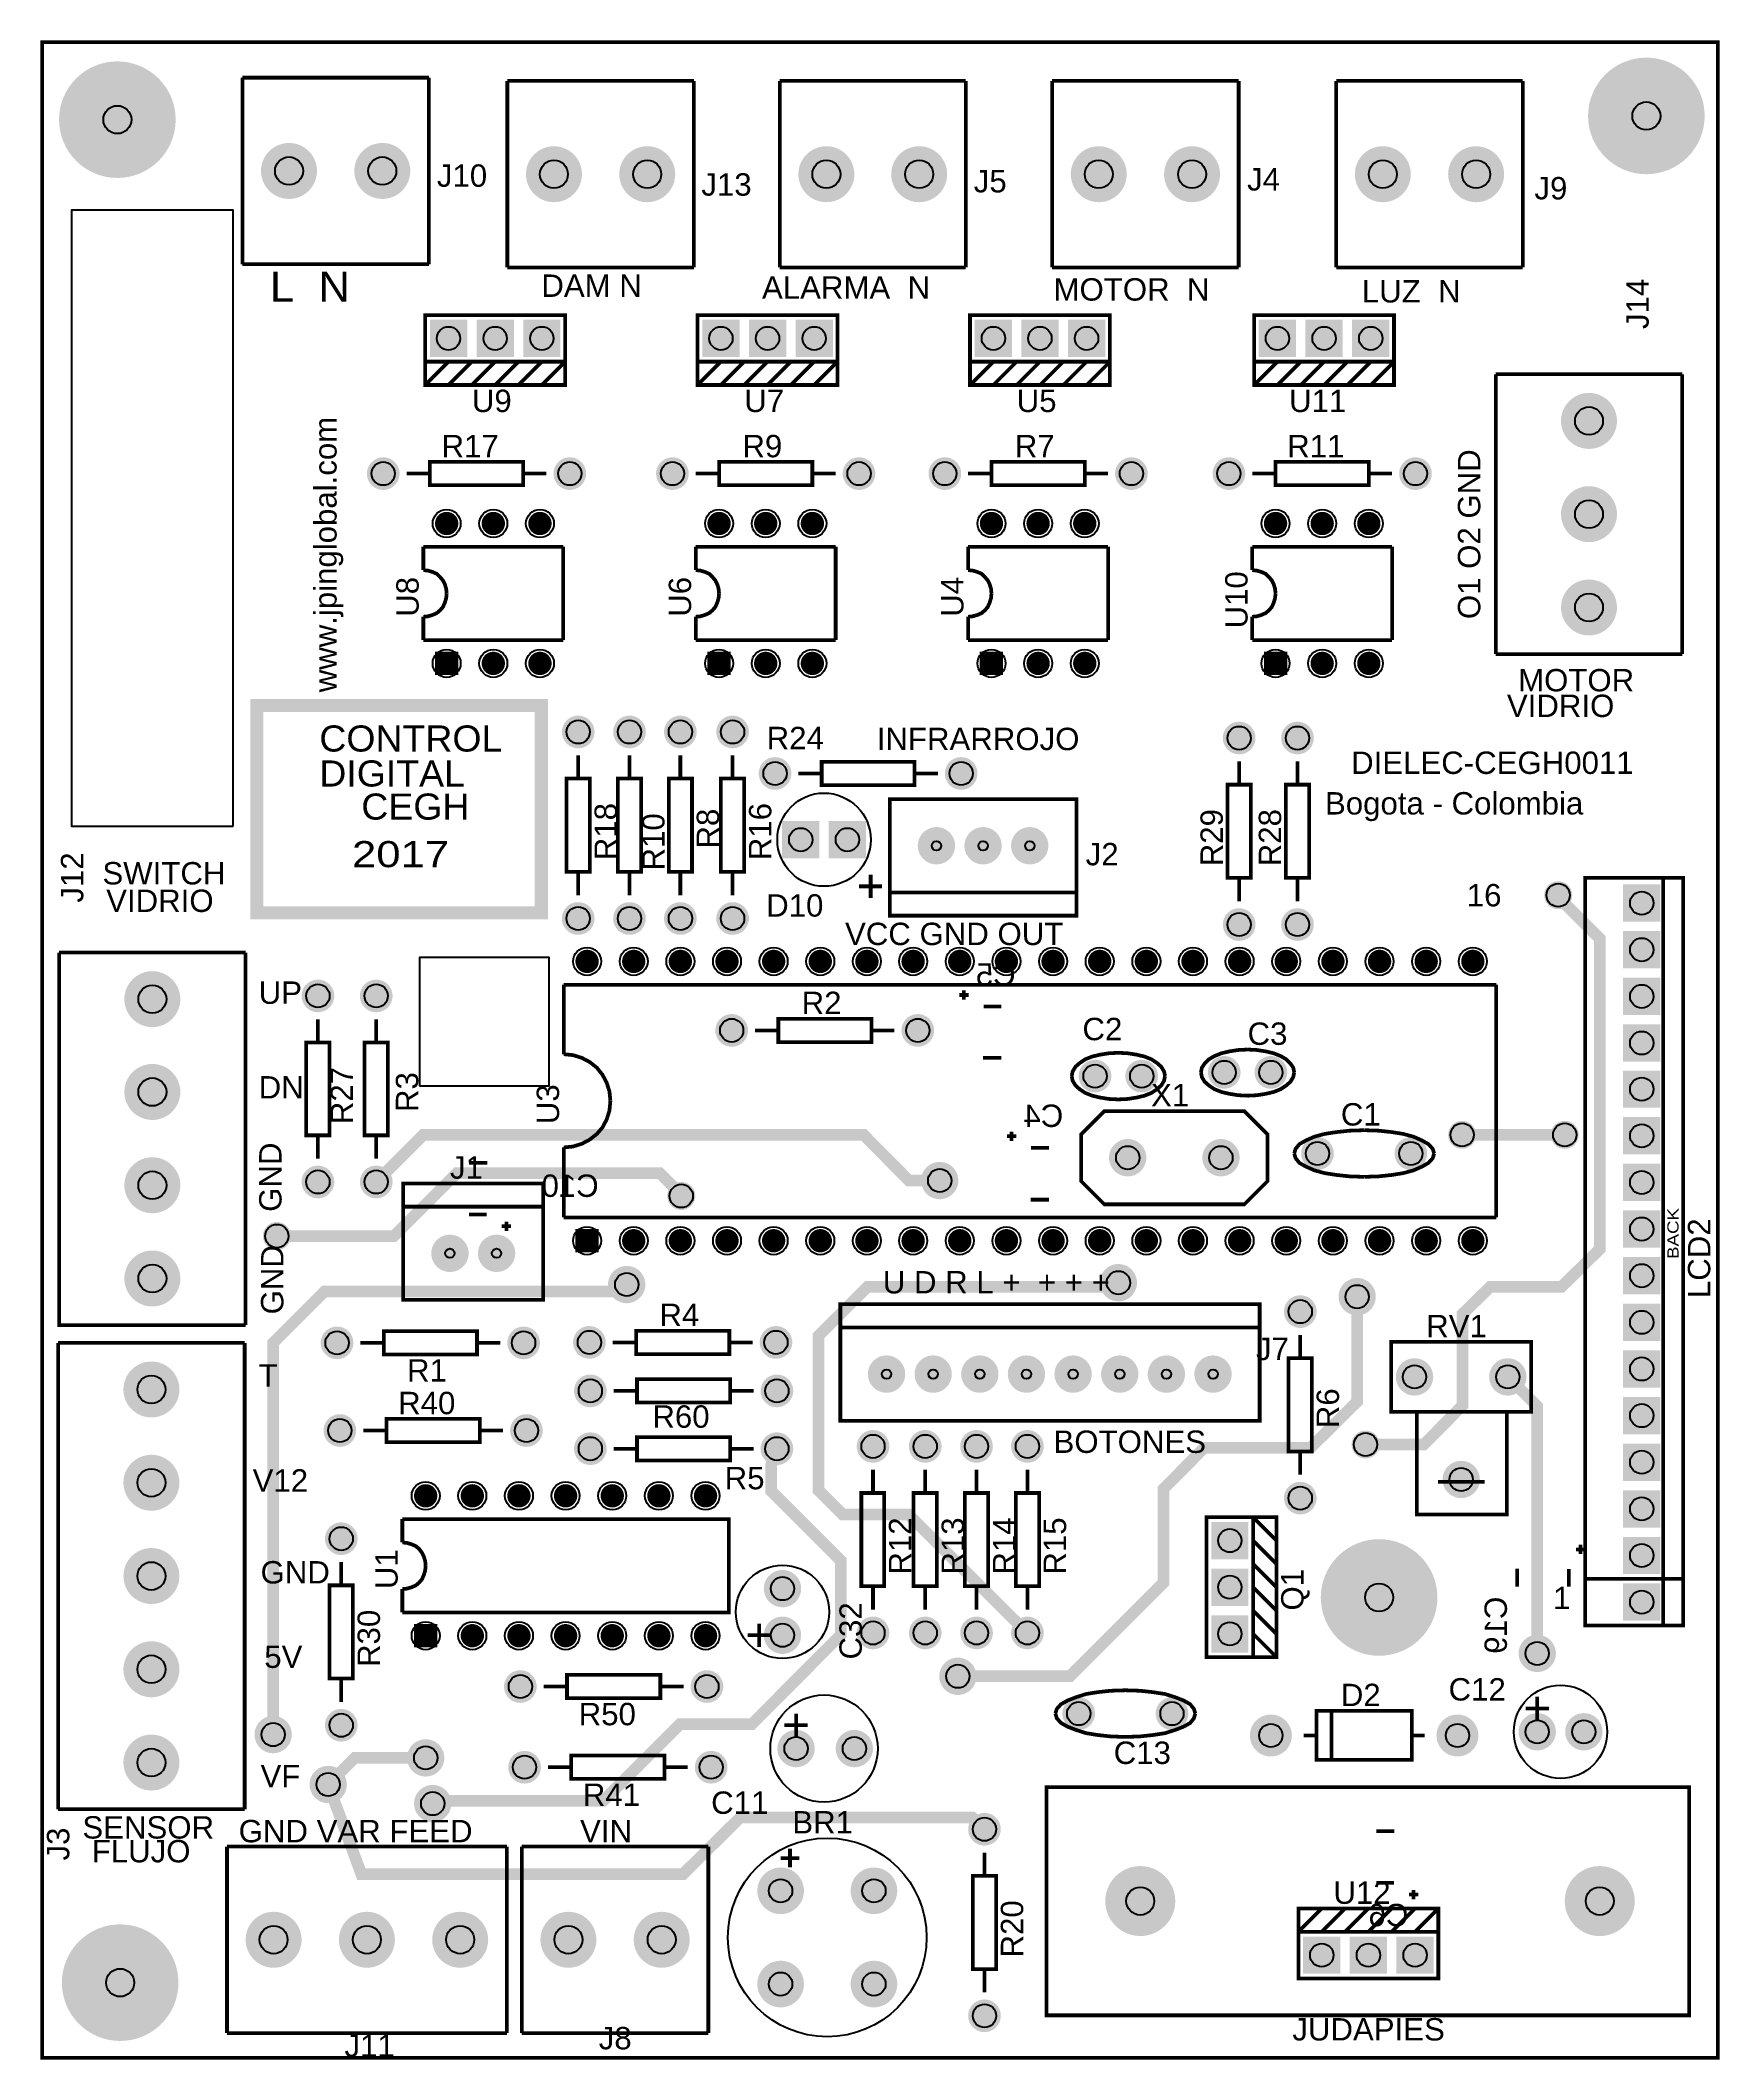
# Model space of a CAD drawing. Extents: x -1.8 to 1.8, y -2.17 to 2.17.
import ezdxf

# ---------------------------------------------------------------- set-up
doc = ezdxf.new("R2010")
doc.units = 0
doc.layers.get('0').update_dxf_attribs({"linetype": 'CONTINUOUS'})

msp = doc.modelspace()

# ---------------------------------------------------------------- texts
at = {"layer": '12632256'}
for s, height, width, p in [('J10', 0.048, 1.041667, (-0.952, 1.851)), ('J13', 0.048, 1.041667, (-0.385, 1.832)), ('J5', 0.048, 1.041667, (0.199, 1.839)), ('J4', 0.048, 1.041667, (0.785, 1.843)), ('J9', 0.048, 1.041667, (1.401, 1.824)), ('L  N', 0.064, 1.09375, (-1.31, 1.605)), ('DAM N', 0.048, 1.041667, (-0.728, 1.615)), ('ALARMA  N', 0.048, 1.041667, (-0.255, 1.611)), ('MOTOR  N', 0.048, 1.041667, (0.37, 1.607)), ('LUZ  N', 0.048, 1.041667, (1.031, 1.603)), ('U9', 0.048, 1.041667, (-0.877, 1.368)), ('U7', 0.048, 1.041667, (-0.293, 1.368)), ('U5', 0.048, 1.041667, (0.291, 1.368)), ('U11', 0.048, 1.041667, (0.875, 1.368)), ('R17', 0.048, 1.041667, (-0.942, 1.271)), ('R9', 0.048, 1.041667, (-0.297, 1.271)), ('R7', 0.048, 1.041667, (0.287, 1.271)), ('R11', 0.048, 1.041667, (0.871, 1.271)), ('MOTOR', 0.048, 1.041667, (1.366, 0.769)), ('VIDRIO', 0.048, 1.041667, (1.342, 0.714)), ('CONTROL', 0.056, 1.071429, (-1.204, 0.64)), ('R24', 0.048, 1.041667, (-0.245, 0.645)), ('INFRARROJO', 0.048, 1.041667, (-0.009, 0.643)), ('DIGITAL', 0.056, 1.071429, (-1.204, 0.565)), ('DIELEC-CEGH0011', 0.048, 1.041667, (1.008, 0.592)), ('CEGH', 0.056, 1.071429, (-1.114, 0.494)), ('Bogota - Colombia', 0.048, 1.041667, (0.952, 0.505)), ('2017', 0.056, 1.25, (-1.134, 0.392)), ('J2', 0.048, 1.041667, (0.439, 0.396)), ('SWITCH', 0.048, 1.041667, (-1.669, 0.355)), ('16', 0.048, 1.041667, (1.256, 0.308)), ('VIDRIO', 0.048, 1.041667, (-1.661, 0.296)), ('D10', 0.048, 1.041667, (-0.246, 0.286)), ('VCC GND OUT', 0.048, 1.041667, (-0.077, 0.225)), ('UP', 0.048, 1.041667, (-1.334, 0.099)), ('R2', 0.048, 1.041667, (-0.17, 0.077)), ('C2', 0.048, 1.041667, (0.432, 0.021)), ('C3', 0.048, 1.041667, (0.786, 0.011)), ('DN', 0.048, 1.041667, (-1.334, -0.104)), ('X1', 0.048, 1.041667, (0.579, -0.121)), ('C1', 0.048, 1.041667, (0.986, -0.162)), ('J1', 0.048, 1.041667, (-0.924, -0.276)), ('U D R L +  + + +', 0.048, 1.041667, (0.004, -0.522)), ('R4', 0.048, 1.041667, (-0.475, -0.592)), ('RV1', 0.048, 1.041667, (1.169, -0.616)), ('J7', 0.048, 1.041667, (0.804, -0.665)), ('T', 0.048, 1.041667, (-1.334, -0.722)), ('R1', 0.048, 1.041667, (-1.016, -0.711)), ('R40', 0.048, 1.041667, (-1.035, -0.781)), ('R60', 0.048, 1.041667, (-0.49, -0.81)), ('BOTONES', 0.048, 1.041667, (0.37, -0.864)), ('V12', 0.048, 1.041667, (-1.347, -0.947)), ('R5', 0.048, 1.041667, (-0.335, -0.942)), ('GND', 0.048, 1.041667, (-1.33, -1.144)), ('1', 0.048, 1.041667, (1.441, -1.199)), ('5V', 0.048, 1.041667, (-1.322, -1.325)), ('D2', 0.048, 1.041667, (0.986, -1.407)), ('C12', 0.048, 1.041667, (1.217, -1.395)), ('R50', 0.048, 1.041667, (-0.648, -1.448)), ('C13', 0.048, 1.041667, (0.499, -1.531)), ('VF', 0.048, 1.041667, (-1.33, -1.581)), ('R41', 0.048, 1.041667, (-0.639, -1.621)), ('C11', 0.048, 1.041667, (-0.364, -1.638)), ('SENSOR', 0.048, 1.041667, (-1.712, -1.691)), ('BR1', 0.048, 1.041667, (-0.19, -1.68)), ('GND VAR FEED', 0.048, 1.041667, (-1.377, -1.699)), ('VIN', 0.048, 1.041667, (-0.645, -1.699)), ('FLUJO', 0.048, 1.041667, (-1.692, -1.742)), ('U12', 0.048, 1.041667, (0.97, -1.831)), ('JUDAPIES', 0.048, 1.041667, (0.882, -2.124)), ('J11', 0.048, 1.041667, (-1.15, -2.159)), ('J8', 0.048, 1.041667, (-0.605, -2.143))]:
    msp.add_text(s, height=height, dxfattribs=dict(at, width=width)).set_placement(p)
for s, height, width, p in [('J14', 0.048, 1.041667, (1.646, 1.546)), ('www.jpinglobal.com', 0.048, 1.041667, (-1.167, 0.767)), ('O1 O2 GND', 0.048, 1.041667, (1.285, 0.924)), ('U8', 0.048, 1.041667, (-0.991, 0.929)), ('U6', 0.048, 1.041667, (-0.407, 0.929)), ('U4', 0.048, 1.041667, (0.177, 0.929)), ('U10', 0.048, 1.041667, (0.786, 0.904)), ('R18', 0.048, 1.041667, (-0.566, 0.407)), ('R16', 0.048, 1.041667, (-0.235, 0.407)), ('R10', 0.048, 1.041667, (-0.464, 0.385)), ('R8', 0.048, 1.041667, (-0.347, 0.432)), ('R29', 0.048, 1.041667, (0.733, 0.394)), ('R28', 0.048, 1.041667, (0.858, 0.394)), ('J12', 0.048, 1.041667, (-1.71, 0.316)), ('R27', 0.048, 1.041667, (-1.132, -0.159)), ('R3', 0.048, 1.041667, (-0.992, -0.133)), ('U3', 0.048, 1.041667, (-0.69, -0.159)), ('GND', 0.048, 1.041667, (-1.285, -0.347)), ('BACK', 0.024, 1.25, (1.71, -0.448)), ('LCD2', 0.048, 1.041667, (1.778, -0.532)), ('GND', 0.048, 1.041667, (-1.281, -0.567)), ('R6', 0.048, 1.041667, (0.982, -0.811)), ('R12', 0.048, 1.041667, (0.065, -1.125)), ('R13', 0.048, 1.041667, (0.178, -1.125)), ('R14', 0.048, 1.041667, (0.288, -1.125)), ('R15', 0.048, 1.041667, (0.397, -1.125)), ('U1', 0.048, 1.041667, (-1.036, -1.156)), ('Q1', 0.048, 1.041667, (0.906, -1.202)), ('R30', 0.048, 1.041667, (-1.074, -1.323)), ('C32', 0.048, 1.041667, (-0.041, -1.307)), ('J3', 0.048, 1.041667, (-1.74, -1.738)), ('R20', 0.048, 1.041667, (0.305, -1.946))]:
    msp.add_text(s, height=height, rotation=90, dxfattribs=dict(at, width=width)).set_placement(p)
at = {"layer": '12632256', "text_generation_flag": 2, "width": 1.041667}
for s, p in [('C5', (0.289, 0.138)), ('C4', (0.391, -0.165)), ('C10', (-0.605, -0.315)), ('C6', (1.131, -1.879))]:
    msp.add_text(s, height=0.048, dxfattribs=at).set_placement(p)
msp.add_text('C19', height=0.048, rotation=90, dxfattribs=at).set_placement((1.342, -1.172))

# ---------------------------------------------------------------- blocks, each defined once
blk = doc.blocks.new('EPAD')
at = {"const_width": 0.5}
blk.add_lwpolyline([(-0.25, 0, 1), (0.25, 0, 1)], format="xyb", close=True, dxfattribs=at)
blk = doc.blocks.new('RPAD')
blk.add_trace([(-0.5, -0.5), (-0.5, 0.5), (0.5, -0.5), (0.5, 0.5)])

# ---------------------------------------------------------------- linework, layer by layer
for points, const_width in [([(-1.798, -2.161), (1.794, -2.161), (1.794, 2.161), (-1.798, 2.161), (-1.798, -2.161)], 0.008), ([(-1.369, 2.085), (-1.369, 1.685)], 0.008), ([(-1.369, 2.085), (-0.969, 2.085)], 0.008), ([(-0.969, 2.085), (-0.969, 1.685)], 0.008), ([(-0.801, 2.078), (-0.801, 1.678)], 0.008), ([(-0.801, 2.078), (-0.401, 2.078)], 0.008), ([(-0.401, 2.078), (-0.401, 1.678)], 0.008), ([(-0.217, 2.078), (-0.217, 1.678)], 0.008), ([(-0.217, 2.078), (0.182, 2.078)], 0.008), ([(0.182, 2.078), (0.182, 1.678)], 0.008), ([(0.367, 2.078), (0.367, 1.678)], 0.008), ([(0.367, 2.078), (0.767, 2.078)], 0.008), ([(0.767, 2.078), (0.767, 1.678)], 0.008), ([(0.976, 2.078), (0.976, 1.678)], 0.008), ([(0.976, 2.078), (1.376, 2.078)], 0.008), ([(1.376, 2.078), (1.376, 1.678)], 0.008), ([(-1.369, 1.685), (-0.969, 1.685)], 0.008), ([(-0.801, 1.678), (-0.401, 1.678)], 0.008), ([(-0.217, 1.678), (0.182, 1.678)], 0.008), ([(0.367, 1.678), (0.767, 1.678)], 0.008), ([(0.976, 1.678), (1.376, 1.678)], 0.008), ([(-0.977, 1.476), (-0.677, 1.476), (-0.677, 1.576), (-0.977, 1.576), (-0.977, 1.476)], 0.008), ([(-0.393, 1.476), (-0.093, 1.476), (-0.093, 1.576), (-0.393, 1.576), (-0.393, 1.476)], 0.008), ([(0.191, 1.476), (0.491, 1.476), (0.491, 1.576), (0.191, 1.576), (0.191, 1.476)], 0.008), ([(0.8, 1.476), (1.1, 1.476), (1.1, 1.576), (0.8, 1.576), (0.8, 1.476)], 0.008), ([(-0.677, 1.476), (-0.677, 1.426), (-0.977, 1.426), (-0.977, 1.476)], 0.008), ([(-0.927, 1.476), (-0.977, 1.426)], 0.008), ([(-0.877, 1.476), (-0.927, 1.426)], 0.008), ([(-0.827, 1.476), (-0.877, 1.426)], 0.008), ([(-0.777, 1.476), (-0.827, 1.426)], 0.008), ([(-0.727, 1.476), (-0.777, 1.426)], 0.008), ([(-0.677, 1.476), (-0.727, 1.426)], 0.008), ([(-0.093, 1.476), (-0.093, 1.426), (-0.393, 1.426), (-0.393, 1.476)], 0.008), ([(-0.343, 1.476), (-0.393, 1.426)], 0.008), ([(-0.293, 1.476), (-0.343, 1.426)], 0.008), ([(-0.243, 1.476), (-0.293, 1.426)], 0.008), ([(-0.193, 1.476), (-0.243, 1.426)], 0.008), ([(-0.143, 1.476), (-0.193, 1.426)], 0.008), ([(-0.093, 1.476), (-0.143, 1.426)], 0.008), ([(0.491, 1.476), (0.491, 1.426), (0.191, 1.426), (0.191, 1.476)], 0.008), ([(0.241, 1.476), (0.191, 1.426)], 0.008), ([(0.291, 1.476), (0.241, 1.426)], 0.008), ([(0.341, 1.476), (0.291, 1.426)], 0.008), ([(0.391, 1.476), (0.341, 1.426)], 0.008), ([(0.441, 1.476), (0.391, 1.426)], 0.008), ([(0.491, 1.476), (0.441, 1.426)], 0.008), ([(1.1, 1.476), (1.1, 1.426), (0.8, 1.426), (0.8, 1.476)], 0.008), ([(0.85, 1.476), (0.8, 1.426)], 0.008), ([(0.9, 1.476), (0.85, 1.426)], 0.008), ([(0.95, 1.476), (0.9, 1.426)], 0.008), ([(1, 1.476), (0.95, 1.426)], 0.008), ([(1.05, 1.476), (1, 1.426)], 0.008), ([(1.1, 1.476), (1.05, 1.426)], 0.008), ([(1.318, 1.449), (1.718, 1.449)], 0.008), ([(1.318, 1.449), (1.318, 0.849)], 0.008), ([(1.718, 0.849), (1.718, 1.449)], 0.008), ([(-0.967, 1.211), (-0.767, 1.211), (-0.767, 1.261), (-0.967, 1.261), (-0.967, 1.211)], 0.008), ([(-0.347, 1.211), (-0.147, 1.211), (-0.147, 1.261), (-0.347, 1.261), (-0.347, 1.211)], 0.008), ([(0.237, 1.211), (0.437, 1.211), (0.437, 1.261), (0.237, 1.261), (0.237, 1.211)], 0.008), ([(0.846, 1.211), (1.046, 1.211), (1.046, 1.261), (0.846, 1.261), (0.846, 1.211)], 0.008), ([(-1.017, 1.236), (-0.967, 1.236)], 0.008), ([(-0.767, 1.236), (-0.717, 1.236)], 0.008), ([(-0.397, 1.236), (-0.347, 1.236)], 0.008), ([(-0.147, 1.236), (-0.097, 1.236)], 0.008), ([(0.187, 1.236), (0.237, 1.236)], 0.008), ([(0.437, 1.236), (0.487, 1.236)], 0.008), ([(0.796, 1.236), (0.846, 1.236)], 0.008), ([(1.046, 1.236), (1.096, 1.236)], 0.008), ([(-0.981, 1.029), (-0.981, 1.079)], 0.008), ([(-0.981, 1.079), (-0.681, 1.079)], 0.008), ([(-0.681, 0.879), (-0.681, 1.079)], 0.008), ([(-0.397, 1.029), (-0.397, 1.079)], 0.008), ([(-0.397, 1.079), (-0.097, 1.079)], 0.008), ([(-0.097, 0.879), (-0.097, 1.079)], 0.008), ([(0.187, 1.029), (0.187, 1.079)], 0.008), ([(0.187, 1.079), (0.487, 1.079)], 0.008), ([(0.487, 0.879), (0.487, 1.079)], 0.008), ([(0.796, 1.029), (0.796, 1.079)], 0.008), ([(0.796, 1.079), (1.096, 1.079)], 0.008), ([(1.096, 0.879), (1.096, 1.079)], 0.008), ([(-0.931, 0.979), (-0.932, 0.989), (-0.935, 0.999), (-0.939, 1.007), (-0.945, 1.014), (-0.952, 1.021), (-0.961, 1.025), (-0.971, 1.028), (-0.981, 1.029)], 0.008), ([(-0.347, 0.979), (-0.348, 0.989), (-0.351, 0.999), (-0.355, 1.007), (-0.361, 1.014), (-0.368, 1.021), (-0.377, 1.025), (-0.387, 1.028), (-0.397, 1.029)], 0.008), ([(0.237, 0.979), (0.236, 0.989), (0.233, 0.999), (0.229, 1.007), (0.223, 1.014), (0.216, 1.021), (0.207, 1.025), (0.197, 1.028), (0.187, 1.029)], 0.008), ([(0.846, 0.979), (0.845, 0.989), (0.842, 0.999), (0.838, 1.007), (0.832, 1.014), (0.825, 1.021), (0.816, 1.025), (0.806, 1.028), (0.796, 1.029)], 0.008), ([(-0.931, 0.979), (-0.932, 0.969), (-0.935, 0.959), (-0.939, 0.95), (-0.945, 0.943), (-0.952, 0.937), (-0.961, 0.933), (-0.971, 0.93), (-0.981, 0.929)], 0.008), ([(-0.347, 0.979), (-0.348, 0.969), (-0.351, 0.959), (-0.355, 0.95), (-0.361, 0.943), (-0.368, 0.937), (-0.377, 0.933), (-0.387, 0.93), (-0.397, 0.929)], 0.008), ([(0.237, 0.979), (0.236, 0.969), (0.233, 0.959), (0.229, 0.95), (0.223, 0.943), (0.216, 0.937), (0.207, 0.933), (0.197, 0.93), (0.187, 0.929)], 0.008), ([(0.846, 0.979), (0.845, 0.969), (0.842, 0.959), (0.838, 0.95), (0.832, 0.943), (0.825, 0.937), (0.816, 0.933), (0.806, 0.93), (0.796, 0.929)], 0.008), ([(-0.981, 0.879), (-0.981, 0.929)], 0.008), ([(-0.397, 0.879), (-0.397, 0.929)], 0.008), ([(0.187, 0.879), (0.187, 0.929)], 0.008), ([(0.796, 0.879), (0.796, 0.929)], 0.008), ([(-0.981, 0.879), (-0.681, 0.879)], 0.008), ([(-0.397, 0.879), (-0.097, 0.879)], 0.008), ([(0.187, 0.879), (0.487, 0.879)], 0.008), ([(0.796, 0.879), (1.096, 0.879)], 0.008), ([(1.318, 0.849), (1.718, 0.849)], 0.008), ([(-1.338, 0.294), (-0.728, 0.294), (-0.728, 0.739), (-1.338, 0.739), (-1.338, 0.294)], 0.028), ([(-0.649, 0.632), (-0.649, 0.582)], 0.008), ([(-0.539, 0.632), (-0.539, 0.582)], 0.008), ([(-0.43, 0.632), (-0.43, 0.582)], 0.008), ([(-0.318, 0.632), (-0.318, 0.582)], 0.008), ([(-0.127, 0.568), (0.072, 0.568), (0.072, 0.618), (-0.127, 0.618), (-0.127, 0.568)], 0.008), ([(0.768, 0.569), (0.768, 0.619)], 0.008), ([(0.893, 0.569), (0.893, 0.619)], 0.008), ([(-0.674, 0.382), (-0.624, 0.382), (-0.624, 0.582), (-0.674, 0.582), (-0.674, 0.382)], 0.008), ([(-0.564, 0.382), (-0.514, 0.382), (-0.514, 0.582), (-0.564, 0.582), (-0.564, 0.382)], 0.008), ([(-0.455, 0.382), (-0.405, 0.382), (-0.405, 0.582), (-0.455, 0.582), (-0.455, 0.382)], 0.008), ([(-0.343, 0.382), (-0.293, 0.382), (-0.293, 0.582), (-0.343, 0.582), (-0.343, 0.382)], 0.008), ([(-0.127, 0.593), (-0.177, 0.593)], 0.008), ([(0.122, 0.593), (0.072, 0.593)], 0.008), ([(0.743, 0.369), (0.793, 0.369), (0.793, 0.569), (0.743, 0.569), (0.743, 0.369)], 0.008), ([(0.868, 0.369), (0.918, 0.369), (0.918, 0.569), (0.868, 0.569), (0.868, 0.369)], 0.008), ([(0.019, 0.288), (0.419, 0.288), (0.419, 0.538), (0.019, 0.538), (0.019, 0.288)], 0.008), ([(-0.649, 0.382), (-0.649, 0.332)], 0.008), ([(-0.539, 0.382), (-0.539, 0.332)], 0.008), ([(-0.43, 0.382), (-0.43, 0.332)], 0.008), ([(-0.318, 0.382), (-0.318, 0.332)], 0.008), ([(0.002, 0.351), (-0.047, 0.351)], 0.008), ([(-0.022, 0.326), (-0.022, 0.376)], 0.008), ([(0.768, 0.319), (0.768, 0.369)], 0.008), ([(0.893, 0.319), (0.893, 0.369)], 0.008), ([(1.51, -1.234), (1.72, -1.234), (1.72, 0.369), (1.51, 0.369), (1.51, -1.234)], 0.008), ([(1.677, -1.231), (1.677, 0.366)], 0.008), ([(0.419, 0.338), (0.019, 0.338)], 0.008), ([(1.039, -0.846), (1.164, -0.846), (1.247, -0.762), (1.247, -0.566), (1.306, -0.508), (1.459, -0.508), (1.541, -0.427), (1.541, 0.239), (1.45, 0.33), (1.452, 0.332)], 0.025), ([(-1.362, 0.209), (-1.762, 0.209)], 0.008), ([(-1.362, -0.59), (-1.762, -0.59), (-1.762, 0.209)], 0.008), ([(-1.362, 0.209), (-1.362, -0.59)], 0.008), ([(-0.68, -0.009), (-0.68, 0.14)], 0.008), ([(-0.68, 0.14), (1.319, 0.14)], 0.008), ([(0.178, 0.108), (0.178, 0.128)], 0.008), ([(1.319, 0.14), (1.319, -0.359)], 0.008), ([(0.188, 0.118), (0.168, 0.118)], 0.008), ([(0.258, 0.093), (0.22, 0.093)], 0.008), ([(-1.207, 0.016), (-1.207, 0.066)], 0.008), ([(-1.082, 0.016), (-1.082, 0.066)], 0.008), ([(-0.27, 0.042), (-0.22, 0.042)], 0.008), ([(-0.22, 0.017), (-0.02, 0.017), (-0.02, 0.067), (-0.22, 0.067), (-0.22, 0.017)], 0.008), ([(-0.02, 0.042), (0.029, 0.042)], 0.008), ([(-1.232, -0.183), (-1.182, -0.183), (-1.182, 0.016), (-1.232, 0.016), (-1.232, -0.183)], 0.008), ([(-1.107, -0.183), (-1.057, -0.183), (-1.057, 0.016), (-1.107, 0.016), (-1.107, -0.183)], 0.008), ([(0.686, -0.048), (0.688, -0.038), (0.694, -0.029), (0.703, -0.02), (0.715, -0.013), (0.73, -0.007), (0.747, -0.003), (0.766, 0), (0.786, 0.001)], 0.008), ([(0.886, -0.048), (0.884, -0.038), (0.878, -0.029), (0.869, -0.02), (0.857, -0.013), (0.842, -0.007), (0.825, -0.003), (0.806, 0), (0.786, 0.001)], 0.008), ([(-0.58, -0.109), (-0.582, -0.089), (-0.588, -0.07), (-0.597, -0.053), (-0.609, -0.038), (-0.624, -0.026), (-0.641, -0.017), (-0.66, -0.011), (-0.68, -0.009)], 0.008), ([(0.258, -0.017), (0.219, -0.017)], 0.008), ([(0.409, -0.056), (0.411, -0.046), (0.417, -0.036), (0.426, -0.028), (0.438, -0.02), (0.453, -0.014), (0.47, -0.01), (0.489, -0.007), (0.509, -0.006)], 0.008), ([(0.609, -0.056), (0.607, -0.046), (0.601, -0.036), (0.592, -0.028), (0.58, -0.02), (0.565, -0.014), (0.548, -0.01), (0.529, -0.007), (0.509, -0.006)], 0.008), ([(0.409, -0.056), (0.411, -0.066), (0.417, -0.076), (0.426, -0.084), (0.438, -0.092), (0.453, -0.098), (0.47, -0.102), (0.489, -0.105), (0.509, -0.106)], 0.008), ([(0.609, -0.056), (0.607, -0.066), (0.601, -0.076), (0.592, -0.084), (0.58, -0.092), (0.565, -0.098), (0.548, -0.102), (0.529, -0.105), (0.509, -0.106)], 0.008), ([(0.686, -0.048), (0.688, -0.058), (0.694, -0.068), (0.703, -0.076), (0.715, -0.084), (0.73, -0.09), (0.747, -0.094), (0.766, -0.097), (0.786, -0.098)], 0.008), ([(0.886, -0.048), (0.884, -0.058), (0.878, -0.068), (0.869, -0.076), (0.857, -0.084), (0.842, -0.09), (0.825, -0.094), (0.806, -0.097), (0.786, -0.098)], 0.008), ([(-0.58, -0.109), (-0.582, -0.13), (-0.588, -0.149), (-0.597, -0.166), (-0.609, -0.18), (-0.624, -0.192), (-0.641, -0.201), (-0.66, -0.207), (-0.68, -0.209)], 0.008), ([(0.479, -0.131), (0.779, -0.131), (0.829, -0.181), (0.829, -0.281), (0.779, -0.331), (0.479, -0.331), (0.429, -0.281), (0.429, -0.181), (0.479, -0.131)], 0.008), ([(-1.082, -0.283), (-0.981, -0.182), (-0.037, -0.182), (0.06, -0.28), (0.126, -0.28)], 0.025), ([(0.28, -0.195), (0.28, -0.175)], 0.008), ([(0.886, -0.222), (0.889, -0.212), (0.897, -0.202), (0.911, -0.194), (0.929, -0.186), (0.951, -0.18), (0.977, -0.176), (1.005, -0.173), (1.036, -0.172)], 0.008), ([(1.186, -0.222), (1.183, -0.212), (1.174, -0.202), (1.16, -0.194), (1.142, -0.186), (1.12, -0.18), (1.095, -0.176), (1.067, -0.173), (1.036, -0.172)], 0.008), ([(1.246, -0.182), (1.476, -0.182), (1.466, -0.182)], 0.025), ([(-1.207, -0.233), (-1.207, -0.183)], 0.008), ([(-1.082, -0.233), (-1.082, -0.183)], 0.008), ([(-0.68, -0.359), (-0.68, -0.209)], 0.008), ([(0.29, -0.185), (0.27, -0.185)], 0.008), ([(0.36, -0.21), (0.322, -0.21)], 0.008), ([(-1.295, -0.399), (-1.044, -0.399), (-0.909, -0.264), (-0.474, -0.264), (-0.428, -0.31), (-0.428, -0.313)], 0.025), ([(-0.883, -0.242), (-0.844, -0.242)], 0.008), ([(0.886, -0.222), (0.889, -0.232), (0.897, -0.242), (0.911, -0.25), (0.929, -0.258), (0.951, -0.264), (0.977, -0.268), (1.005, -0.271), (1.036, -0.272)], 0.008), ([(1.186, -0.222), (1.183, -0.232), (1.174, -0.242), (1.16, -0.25), (1.142, -0.258), (1.12, -0.264), (1.095, -0.268), (1.067, -0.271), (1.036, -0.272)], 0.008), ([(-1.024, -0.536), (-0.724, -0.536), (-0.724, -0.286), (-1.024, -0.286), (-1.024, -0.536)], 0.008), ([(-1.024, -0.336), (-0.724, -0.336)], 0.008), ([(0.36, -0.321), (0.321, -0.321)], 0.008), ([(-0.883, -0.353), (-0.845, -0.353)], 0.008), ([(-0.813, -0.378), (-0.793, -0.378)], 0.008), ([(-0.803, -0.368), (-0.803, -0.388)], 0.008), ([(-0.68, -0.359), (1.319, -0.359)], 0.008), ([(-1.303, -1.468), (-1.303, -0.628), (-1.193, -0.518), (-0.559, -0.518), (-0.545, -0.503)], 0.025), ([(0.314, -1.25), (0.059, -0.996), (-0.082, -0.996), (-0.134, -0.944), (-0.134, -0.613), (-0.029, -0.508), (0.5, -0.508), (0.509, -0.499)], 0.025), ([(0.165, -1.343), (0.405, -1.343), (0.606, -1.142), (0.606, -0.941), (0.693, -0.853), (0.921, -0.853), (1.021, -0.754), (1.021, -0.529)], 0.025), ([(-0.087, -0.795), (0.812, -0.795), (0.812, -0.545), (-0.087, -0.545), (-0.087, -0.795)], 0.008), ([(-1.066, -0.653), (-0.866, -0.653), (-0.866, -0.603), (-1.066, -0.603), (-1.066, -0.653)], 0.008), ([(-0.525, -0.652), (-0.325, -0.652), (-0.325, -0.602), (-0.525, -0.602), (-0.525, -0.652)], 0.008), ([(-0.087, -0.595), (0.812, -0.595)], 0.008), ([(-1.364, -0.628), (-1.764, -0.628)], 0.008), ([(-1.764, -0.628), (-1.764, -1.628)], 0.008), ([(-1.364, -1.628), (-1.364, -0.628)], 0.008), ([(-1.066, -0.628), (-1.116, -0.628)], 0.008), ([(-0.816, -0.628), (-0.866, -0.628)], 0.008), ([(-0.575, -0.627), (-0.525, -0.627)], 0.008), ([(-0.325, -0.627), (-0.275, -0.627)], 0.008), ([(0.899, -0.611), (0.899, -0.661)], 0.008), ([(1.094, -0.776), (1.394, -0.776), (1.394, -0.626), (1.094, -0.626), (1.094, -0.776)], 0.008), ([(0.874, -0.861), (0.924, -0.861), (0.924, -0.661), (0.874, -0.661), (0.874, -0.861)], 0.008), ([(1.344, -0.701), (1.407, -0.764), (1.407, -1.294)], 0.025), ([(-0.523, -0.731), (-0.573, -0.731)], 0.008), ([(-0.523, -0.756), (-0.323, -0.756), (-0.323, -0.706), (-0.523, -0.706), (-0.523, -0.756)], 0.008), ([(-0.273, -0.731), (-0.323, -0.731)], 0.008), ([(1.149, -0.996), (1.342, -0.996), (1.342, -0.776), (1.149, -0.776), (1.149, -0.996)], 0.008), ([(-1.11, -0.816), (-1.06, -0.816)], 0.008), ([(-1.06, -0.841), (-0.86, -0.841), (-0.86, -0.791), (-1.06, -0.791), (-1.06, -0.841)], 0.008), ([(-0.86, -0.816), (-0.81, -0.816)], 0.008), ([(-0.961, -1.616), (-0.925, -1.61), (-0.595, -1.61), (-0.431, -1.446), (-0.277, -1.446), (-0.086, -1.254), (-0.086, -1.095), (-0.235, -0.946), (-0.235, -0.89), (-0.223, -0.855)], 0.025), ([(-0.523, -0.855), (-0.573, -0.855)], 0.008), ([(-0.523, -0.88), (-0.323, -0.88), (-0.323, -0.83), (-0.523, -0.83), (-0.523, -0.88)], 0.008), ([(-0.273, -0.855), (-0.323, -0.855)], 0.008), ([(0.899, -0.861), (0.899, -0.911)], 0.008), ([(-0.017, -0.9), (-0.017, -0.95)], 0.008), ([(0.095, -0.9), (0.095, -0.95)], 0.008), ([(0.205, -0.9), (0.205, -0.95)], 0.008), ([(0.314, -0.9), (0.314, -0.95)], 0.008), ([(-0.042, -1.15), (0.007, -1.15), (0.007, -0.95), (-0.042, -0.95), (-0.042, -1.15)], 0.008), ([(0.07, -1.15), (0.12, -1.15), (0.12, -0.95), (0.07, -0.95), (0.07, -1.15)], 0.008), ([(0.18, -1.15), (0.23, -1.15), (0.23, -0.95), (0.18, -0.95), (0.18, -1.15)], 0.008), ([(0.289, -1.15), (0.339, -1.15), (0.339, -0.95), (0.289, -0.95), (0.289, -1.15)], 0.008), ([(1.294, -0.926), (1.194, -0.926)], 0.008), ([(-1.026, -1.056), (-1.026, -1.006)], 0.008), ([(-1.026, -1.206), (-0.326, -1.206), (-0.326, -1.006), (-1.026, -1.006)], 0.008), ([(0.698, -1.302), (0.798, -1.302), (0.798, -1.002), (0.698, -1.002), (0.698, -1.302)], 0.008), ([(0.798, -1.002), (0.848, -1.002), (0.848, -1.302), (0.798, -1.302)], 0.008), ([(0.798, -1.002), (0.848, -1.052)], 0.008), ([(-0.976, -1.106), (-0.977, -1.096), (-0.98, -1.086), (-0.984, -1.078), (-0.99, -1.07), (-0.997, -1.064), (-1.006, -1.06), (-1.016, -1.057), (-1.026, -1.056)], 0.008), ([(0.798, -1.052), (0.848, -1.102)], 0.008), ([(1.49, -1.071), (1.51, -1.071)], 0.008), ([(1.5, -1.081), (1.5, -1.061)], 0.008), ([(-1.157, -1.098), (-1.157, -1.148)], 0.008), ([(-0.976, -1.106), (-0.977, -1.116), (-0.98, -1.126), (-0.984, -1.135), (-0.99, -1.142), (-0.997, -1.148), (-1.006, -1.152), (-1.016, -1.155), (-1.026, -1.156)], 0.008), ([(0.798, -1.102), (0.848, -1.152)], 0.008), ([(1.364, -1.151), (1.364, -1.112)], 0.008), ([(1.475, -1.151), (1.475, -1.113)], 0.008), ([(-1.182, -1.348), (-1.132, -1.348), (-1.132, -1.148), (-1.182, -1.148), (-1.182, -1.348)], 0.008), ([(-1.026, -1.206), (-1.026, -1.156)], 0.008), ([(-0.017, -1.15), (-0.017, -1.2)], 0.008), ([(0.095, -1.15), (0.095, -1.2)], 0.008), ([(0.205, -1.15), (0.205, -1.2)], 0.008), ([(0.314, -1.15), (0.314, -1.2)], 0.008), ([(0.798, -1.152), (0.848, -1.202)], 0.008), ([(1.514, -1.134), (1.716, -1.134)], 0.008), ([(0.798, -1.202), (0.848, -1.252)], 0.008), ([(-0.286, -1.255), (-0.236, -1.255)], 0.008), ([(-0.261, -1.28), (-0.261, -1.23)], 0.008), ([(0.798, -1.252), (0.848, -1.302)], 0.008), ([(-0.673, -1.39), (-0.473, -1.39), (-0.473, -1.34), (-0.673, -1.34), (-0.673, -1.39)], 0.008), ([(-1.157, -1.348), (-1.157, -1.398)], 0.008), ([(-0.673, -1.365), (-0.723, -1.365)], 0.008), ([(-0.423, -1.365), (-0.473, -1.365)], 0.008), ([(0.374, -1.423), (0.377, -1.413), (0.386, -1.403), (0.4, -1.395), (0.418, -1.388), (0.44, -1.381), (0.465, -1.377), (0.493, -1.374), (0.524, -1.373)], 0.008), ([(0.674, -1.423), (0.671, -1.413), (0.663, -1.403), (0.649, -1.395), (0.631, -1.388), (0.609, -1.381), (0.583, -1.377), (0.555, -1.374), (0.524, -1.373)], 0.008), ([(1.407, -1.387), (1.407, -1.437)], 0.008), ([(-0.182, -1.423), (-0.182, -1.473)], 0.008), ([(0.374, -1.423), (0.377, -1.433), (0.386, -1.443), (0.4, -1.451), (0.418, -1.458), (0.44, -1.465), (0.465, -1.469), (0.493, -1.472), (0.524, -1.473)], 0.008), ([(0.674, -1.423), (0.671, -1.433), (0.663, -1.443), (0.649, -1.451), (0.631, -1.458), (0.609, -1.465), (0.583, -1.469), (0.555, -1.472), (0.524, -1.473)], 0.008), ([(0.934, -1.522), (1.138, -1.522), (1.138, -1.417), (0.934, -1.417), (0.934, -1.522)], 0.008), ([(0.966, -1.418), (0.966, -1.521)], 0.008), ([(1.382, -1.412), (1.432, -1.412)], 0.008), ([(-0.207, -1.448), (-0.157, -1.448)], 0.008), ([(0.906, -1.47), (0.934, -1.47)], 0.008), ([(1.138, -1.47), (1.166, -1.47)], 0.008), ([(-1.185, -1.575), (-1.128, -1.518), (-0.976, -1.518)], 0.025), ([(-0.664, -1.563), (-0.464, -1.563), (-0.464, -1.513), (-0.664, -1.513), (-0.664, -1.563)], 0.008), ([(-0.664, -1.538), (-0.714, -1.538)], 0.008), ([(-0.414, -1.538), (-0.464, -1.538)], 0.008), ([(-1.185, -1.575), (-1.114, -1.767), (-0.424, -1.767), (-0.302, -1.646), (0.196, -1.646), (0.222, -1.671)], 0.025), ([(0.355, -2.07), (1.733, -2.07), (1.733, -1.581), (0.355, -1.581), (0.355, -2.07)], 0.008), ([(-1.364, -1.628), (-1.764, -1.628)], 0.008), ([(1.062, -1.675), (1.101, -1.675)], 0.008), ([(-1.402, -1.708), (-1.402, -2.108)], 0.008), ([(-0.802, -1.708), (-1.402, -1.708)], 0.008), ([(-0.802, -1.708), (-0.802, -2.108)], 0.008), ([(-0.77, -1.708), (-0.77, -2.108)], 0.008), ([(-0.77, -1.708), (-0.37, -1.708)], 0.008), ([(-0.37, -1.708), (-0.37, -2.108)], 0.008), ([(-0.215, -1.733), (-0.175, -1.733)], 0.008), ([(-0.195, -1.713), (-0.195, -1.753)], 0.008), ([(0.222, -1.721), (0.222, -1.771)], 0.008), ([(0.197, -1.971), (0.247, -1.971), (0.247, -1.771), (0.197, -1.771), (0.197, -1.971)], 0.008), ([(1.062, -1.786), (1.1, -1.786)], 0.008), ([(1.132, -1.811), (1.152, -1.811)], 0.008), ([(1.142, -1.801), (1.142, -1.821)], 0.008), ([(0.895, -1.891), (0.895, -1.841), (1.195, -1.841), (1.195, -1.891)], 0.008), ([(0.895, -1.891), (0.945, -1.841)], 0.008), ([(0.945, -1.891), (0.995, -1.841)], 0.008), ([(0.995, -1.891), (1.045, -1.841)], 0.008), ([(1.045, -1.891), (1.095, -1.841)], 0.008), ([(1.095, -1.891), (1.145, -1.841)], 0.008), ([(1.145, -1.891), (1.195, -1.841)], 0.008), ([(0.895, -1.991), (1.195, -1.991), (1.195, -1.891), (0.895, -1.891), (0.895, -1.991)], 0.008), ([(0.222, -1.971), (0.222, -2.021)], 0.008), ([(-1.402, -2.108), (-0.802, -2.108)], 0.008), ([(-0.77, -2.108), (-0.37, -2.108)], 0.008)]:
    msp.add_lwpolyline(points, dxfattribs=dict(const_width=const_width))
for points in [[(-1.389, 0.48), (-1.389, 1.801), (-1.735, 1.801), (-1.735, 0.48), (-1.389, 0.48)], [(-0.989, -0.077), (-0.711, -0.077), (-0.711, 0.198), (-0.989, 0.198), (-0.989, -0.077)]]:
    msp.add_lwpolyline(points)
for centre, radius in [((-1.637, 1.995), 0.03), ((1.641, 2.003), 0.03), ((-1.269, 1.885), 0.03), ((-1.069, 1.885), 0.03), ((-0.701, 1.878), 0.03), ((-0.501, 1.878), 0.03), ((-0.117, 1.878), 0.03), ((0.082, 1.878), 0.03), ((0.467, 1.878), 0.03), ((0.667, 1.878), 0.03), ((1.076, 1.878), 0.03), ((1.276, 1.878), 0.03), ((-0.927, 1.526), 0.025), ((-0.827, 1.526), 0.025), ((-0.727, 1.526), 0.025), ((-0.343, 1.526), 0.025), ((-0.243, 1.526), 0.025), ((-0.143, 1.526), 0.025), ((0.241, 1.526), 0.025), ((0.341, 1.526), 0.025), ((0.441, 1.526), 0.025), ((0.85, 1.526), 0.025), ((0.95, 1.526), 0.025), ((1.05, 1.526), 0.025), ((1.518, 1.349), 0.03), ((-1.067, 1.236), 0.025), ((-0.667, 1.236), 0.025), ((-0.447, 1.236), 0.025), ((-0.047, 1.236), 0.025), ((0.137, 1.236), 0.025), ((0.537, 1.236), 0.025), ((0.746, 1.236), 0.025), ((1.146, 1.236), 0.025), ((1.518, 1.149), 0.03), ((-0.931, 1.129), 0.03), ((-0.831, 1.129), 0.03), ((-0.731, 1.129), 0.03), ((-0.347, 1.129), 0.03), ((-0.247, 1.129), 0.03), ((-0.147, 1.129), 0.03), ((0.237, 1.129), 0.03), ((0.337, 1.129), 0.03), ((0.437, 1.129), 0.03), ((0.846, 1.129), 0.03), ((0.946, 1.129), 0.03), ((1.046, 1.129), 0.03), ((1.518, 0.949), 0.03), ((-0.931, 0.829), 0.03), ((-0.831, 0.829), 0.03), ((-0.731, 0.829), 0.03), ((-0.347, 0.829), 0.03), ((-0.247, 0.829), 0.03), ((-0.147, 0.829), 0.03), ((0.237, 0.829), 0.03), ((0.337, 0.829), 0.03), ((0.437, 0.829), 0.03), ((0.846, 0.829), 0.03), ((0.946, 0.829), 0.03), ((1.046, 0.829), 0.03), ((-0.649, 0.682), 0.025), ((-0.539, 0.682), 0.025), ((-0.43, 0.682), 0.025), ((-0.318, 0.682), 0.025), ((0.768, 0.669), 0.025), ((0.893, 0.669), 0.025), ((-0.227, 0.593), 0.025), ((0.172, 0.593), 0.025), ((-0.172, 0.451), 0.025), ((-0.072, 0.451), 0.025), ((0.119, 0.438), 0.01), ((0.219, 0.438), 0.01), ((0.319, 0.438), 0.01), ((1.452, 0.332), 0.025), ((-0.649, 0.282), 0.025), ((-0.539, 0.282), 0.025), ((-0.43, 0.282), 0.025), ((-0.318, 0.282), 0.025), ((1.631, 0.315), 0.025), ((0.768, 0.269), 0.025), ((0.893, 0.269), 0.025), ((-0.63, 0.19), 0.03), ((-0.53, 0.19), 0.03), ((-0.43, 0.19), 0.03), ((-0.33, 0.19), 0.03), ((-0.23, 0.19), 0.03), ((-0.13, 0.19), 0.03), ((-0.03, 0.19), 0.03), ((0.069, 0.19), 0.03), ((0.169, 0.19), 0.03), ((0.269, 0.19), 0.03), ((0.369, 0.19), 0.03), ((0.469, 0.19), 0.03), ((0.569, 0.19), 0.03), ((0.669, 0.19), 0.03), ((0.769, 0.19), 0.03), ((0.869, 0.19), 0.03), ((0.969, 0.19), 0.03), ((1.069, 0.19), 0.03), ((1.169, 0.19), 0.03), ((1.269, 0.19), 0.03), ((1.631, 0.215), 0.025), ((-1.562, 0.109), 0.03), ((-1.207, 0.116), 0.025), ((-1.082, 0.116), 0.025), ((1.631, 0.115), 0.025), ((-0.32, 0.042), 0.025), ((0.079, 0.042), 0.025), ((1.631, 0.015), 0.025), ((0.459, -0.056), 0.025), ((0.559, -0.056), 0.025), ((0.736, -0.048), 0.025), ((0.836, -0.048), 0.025), ((-1.562, -0.09), 0.03), ((1.631, -0.084), 0.025), ((1.246, -0.182), 0.025), ((1.466, -0.182), 0.025), ((1.631, -0.184), 0.025), ((0.529, -0.231), 0.025), ((0.729, -0.231), 0.025), ((0.936, -0.222), 0.025), ((1.136, -0.222), 0.025), ((-1.207, -0.283), 0.025), ((-1.082, -0.283), 0.025), ((0.126, -0.28), 0.025), ((1.631, -0.284), 0.025), ((-1.562, -0.29), 0.03), ((-0.428, -0.313), 0.025), ((-1.295, -0.399), 0.025), ((-0.63, -0.409), 0.03), ((-0.53, -0.409), 0.03), ((-0.43, -0.409), 0.03), ((-0.33, -0.409), 0.03), ((-0.23, -0.409), 0.03), ((-0.13, -0.409), 0.03), ((-0.03, -0.409), 0.03), ((0.069, -0.409), 0.03), ((0.169, -0.409), 0.03), ((0.269, -0.409), 0.03), ((0.369, -0.409), 0.03), ((0.469, -0.409), 0.03), ((0.569, -0.409), 0.03), ((0.669, -0.409), 0.03), ((0.769, -0.409), 0.03), ((0.869, -0.409), 0.03), ((0.969, -0.409), 0.03), ((1.069, -0.409), 0.03), ((1.169, -0.409), 0.03), ((1.269, -0.409), 0.03), ((1.631, -0.384), 0.025), ((-0.924, -0.436), 0.01), ((-0.824, -0.436), 0.01), ((-1.562, -0.49), 0.03), ((0.509, -0.499), 0.025), ((1.631, -0.484), 0.025), ((-0.545, -0.503), 0.025), ((1.021, -0.529), 0.025), ((0.899, -0.561), 0.025), ((1.631, -0.584), 0.025), ((-1.166, -0.628), 0.025), ((-0.766, -0.628), 0.025), ((-0.625, -0.627), 0.025), ((-0.225, -0.627), 0.025), ((0.012, -0.695), 0.01), ((0.112, -0.695), 0.01), ((0.212, -0.695), 0.01), ((0.312, -0.695), 0.01), ((0.412, -0.695), 0.01), ((0.512, -0.695), 0.01), ((0.612, -0.695), 0.01), ((0.712, -0.695), 0.01), ((1.144, -0.701), 0.025), ((1.344, -0.701), 0.025), ((1.631, -0.684), 0.025), ((-1.564, -0.728), 0.03), ((-0.623, -0.731), 0.025), ((-0.223, -0.731), 0.025), ((1.631, -0.784), 0.025), ((-1.16, -0.816), 0.025), ((-0.76, -0.816), 0.025), ((1.039, -0.846), 0.025), ((-0.623, -0.855), 0.025), ((-0.223, -0.855), 0.025), ((-0.017, -0.85), 0.025), ((0.095, -0.85), 0.025), ((0.205, -0.85), 0.025), ((0.314, -0.85), 0.025), ((1.631, -0.884), 0.025), ((-1.564, -0.928), 0.03), ((1.244, -0.921), 0.025), ((-0.976, -0.956), 0.03), ((-0.876, -0.956), 0.03), ((-0.776, -0.956), 0.03), ((-0.676, -0.956), 0.03), ((-0.576, -0.956), 0.03), ((-0.476, -0.956), 0.03), ((-0.376, -0.956), 0.03), ((0.899, -0.961), 0.025), ((1.631, -0.984), 0.025), ((-1.157, -1.048), 0.025), ((0.748, -1.052), 0.025), ((1.631, -1.084), 0.025), ((-1.564, -1.128), 0.03), ((-0.211, -1.155), 0.025), ((0.748, -1.152), 0.025), ((1.068, -1.174), 0.03), ((1.631, -1.184), 0.025), ((-0.976, -1.256), 0.03), ((-0.876, -1.256), 0.03), ((-0.776, -1.256), 0.03), ((-0.676, -1.256), 0.03), ((-0.576, -1.256), 0.03), ((-0.476, -1.256), 0.03), ((-0.376, -1.256), 0.03), ((-0.211, -1.255), 0.025), ((-0.017, -1.25), 0.025), ((0.095, -1.25), 0.025), ((0.205, -1.25), 0.025), ((0.314, -1.25), 0.025), ((0.748, -1.252), 0.025), ((-1.564, -1.328), 0.03), ((1.407, -1.294), 0.025), ((-0.773, -1.365), 0.025), ((-0.373, -1.365), 0.025), ((0.165, -1.343), 0.025), ((-1.157, -1.448), 0.025), ((0.424, -1.423), 0.025), ((0.624, -1.423), 0.025), ((-1.303, -1.468), 0.025), ((0.836, -1.47), 0.025), ((1.236, -1.47), 0.025), ((1.407, -1.462), 0.025), ((1.507, -1.462), 0.025), ((-1.564, -1.528), 0.03), ((-0.976, -1.518), 0.025), ((-0.764, -1.538), 0.025), ((-0.364, -1.538), 0.025), ((-0.182, -1.498), 0.025), ((-0.057, -1.498), 0.025), ((-1.185, -1.575), 0.025), ((-0.961, -1.616), 0.025), ((0.222, -1.671), 0.025), ((-0.215, -1.803), 0.025), ((-0.015, -1.803), 0.025), ((0.556, -1.825), 0.03), ((1.541, -1.825), 0.03), ((-1.302, -1.908), 0.03), ((-1.102, -1.908), 0.03), ((-0.902, -1.908), 0.03), ((-0.67, -1.908), 0.03), ((-0.47, -1.908), 0.03), ((0.945, -1.941), 0.025), ((1.045, -1.941), 0.025), ((1.145, -1.941), 0.025), ((-1.631, -2), 0.03), ((-0.215, -2.003), 0.025), ((-0.015, -2.003), 0.025), ((0.222, -2.071), 0.025)]:
    msp.add_circle(centre, radius)
at = {"layer": '12632256'}
for centre, radius in [((-0.122, 0.451), 0.1), ((-0.122, 0.451), 0), ((-0.211, -1.205), 0.1), ((-0.122, -1.498), 0.115), ((1.457, -1.462), 0.1), ((-0.115, -1.903), 0.213)]:
    msp.add_circle(centre, radius, dxfattribs=at)

# ---------------------------------------------------------------- block references
for name, p, xscale, yscale in [('EPAD', (1.641, 2.003), 0.25, 0.25), ('EPAD', (-1.637, 1.995), 0.25, 0.25), ('EPAD', (-1.269, 1.885), 0.12, 0.12), ('EPAD', (-1.069, 1.885), 0.12, 0.12), ('EPAD', (-0.701, 1.878), 0.12, 0.12), ('EPAD', (-0.501, 1.878), 0.12, 0.12), ('EPAD', (-0.117, 1.878), 0.12, 0.12), ('EPAD', (0.082, 1.878), 0.12, 0.12), ('EPAD', (0.467, 1.878), 0.12, 0.12), ('EPAD', (0.667, 1.878), 0.12, 0.12), ('EPAD', (1.076, 1.878), 0.12, 0.12), ('EPAD', (1.276, 1.878), 0.12, 0.12), ('EPAD', (1.518, 1.349), 0.12, 0.12), ('EPAD', (-1.067, 1.236), 0.07, 0.07), ('EPAD', (-0.667, 1.236), 0.07, 0.07), ('EPAD', (-0.447, 1.236), 0.07, 0.07), ('EPAD', (-0.047, 1.236), 0.07, 0.07), ('EPAD', (0.137, 1.236), 0.07, 0.07), ('EPAD', (0.537, 1.236), 0.07, 0.07), ('EPAD', (0.746, 1.236), 0.07, 0.07), ('EPAD', (1.146, 1.236), 0.07, 0.07), ('EPAD', (1.518, 1.149), 0.12, 0.12), ('EPAD', (-0.931, 1.129), 0.05, 0.05), ('EPAD', (-0.831, 1.129), 0.05, 0.05), ('EPAD', (-0.731, 1.129), 0.05, 0.05), ('EPAD', (-0.347, 1.129), 0.05, 0.05), ('EPAD', (-0.247, 1.129), 0.05, 0.05), ('EPAD', (-0.147, 1.129), 0.05, 0.05), ('EPAD', (0.237, 1.129), 0.05, 0.05), ('EPAD', (0.337, 1.129), 0.05, 0.05), ('EPAD', (0.437, 1.129), 0.05, 0.05), ('EPAD', (0.846, 1.129), 0.05, 0.05), ('EPAD', (0.946, 1.129), 0.05, 0.05), ('EPAD', (1.046, 1.129), 0.05, 0.05), ('EPAD', (1.518, 0.949), 0.12, 0.12), ('RPAD', (-0.931, 0.829), 0.05, 0.05), ('EPAD', (-0.831, 0.829), 0.05, 0.05), ('EPAD', (-0.731, 0.829), 0.05, 0.05), ('RPAD', (-0.347, 0.829), 0.05, 0.05), ('EPAD', (-0.247, 0.829), 0.05, 0.05), ('EPAD', (-0.147, 0.829), 0.05, 0.05), ('RPAD', (0.237, 0.829), 0.05, 0.05), ('EPAD', (0.337, 0.829), 0.05, 0.05), ('EPAD', (0.437, 0.829), 0.05, 0.05), ('RPAD', (0.846, 0.829), 0.05, 0.05), ('EPAD', (0.946, 0.829), 0.05, 0.05), ('EPAD', (1.046, 0.829), 0.05, 0.05), ('EPAD', (-0.649, 0.682), 0.07, 0.07), ('EPAD', (-0.539, 0.682), 0.07, 0.07), ('EPAD', (-0.43, 0.682), 0.07, 0.07), ('EPAD', (-0.318, 0.682), 0.07, 0.07), ('EPAD', (0.768, 0.669), 0.07, 0.07), ('EPAD', (0.893, 0.669), 0.07, 0.07), ('EPAD', (-0.227, 0.593), 0.07, 0.07), ('EPAD', (0.172, 0.593), 0.07, 0.07), ('EPAD', (0.119, 0.438), 0.08, 0.08), ('EPAD', (0.219, 0.438), 0.08, 0.08), ('EPAD', (0.319, 0.438), 0.08, 0.08), ('EPAD', (1.452, 0.332), 0.06, 0.06), ('EPAD', (-0.649, 0.282), 0.07, 0.07), ('EPAD', (-0.539, 0.282), 0.07, 0.07), ('EPAD', (-0.43, 0.282), 0.07, 0.07), ('EPAD', (-0.318, 0.282), 0.07, 0.07), ('EPAD', (0.768, 0.269), 0.07, 0.07), ('EPAD', (0.893, 0.269), 0.07, 0.07), ('EPAD', (-0.63, 0.19), 0.05, 0.05), ('EPAD', (-0.53, 0.19), 0.05, 0.05), ('EPAD', (-0.43, 0.19), 0.05, 0.05), ('EPAD', (-0.33, 0.19), 0.05, 0.05), ('EPAD', (-0.23, 0.19), 0.05, 0.05), ('EPAD', (-0.13, 0.19), 0.05, 0.05), ('EPAD', (-0.03, 0.19), 0.05, 0.05), ('EPAD', (0.069, 0.19), 0.05, 0.05), ('EPAD', (0.169, 0.19), 0.05, 0.05), ('EPAD', (0.269, 0.19), 0.05, 0.05), ('EPAD', (0.369, 0.19), 0.05, 0.05), ('EPAD', (0.469, 0.19), 0.05, 0.05), ('EPAD', (0.569, 0.19), 0.05, 0.05), ('EPAD', (0.669, 0.19), 0.05, 0.05), ('EPAD', (0.769, 0.19), 0.05, 0.05), ('EPAD', (0.869, 0.19), 0.05, 0.05), ('EPAD', (0.969, 0.19), 0.05, 0.05), ('EPAD', (1.069, 0.19), 0.05, 0.05), ('EPAD', (1.169, 0.19), 0.05, 0.05), ('EPAD', (1.269, 0.19), 0.05, 0.05), ('EPAD', (-1.562, 0.109), 0.12, 0.12), ('EPAD', (-1.207, 0.116), 0.07, 0.07), ('EPAD', (-1.082, 0.116), 0.07, 0.07), ('EPAD', (-0.32, 0.042), 0.07, 0.07), ('EPAD', (0.079, 0.042), 0.07, 0.07), ('EPAD', (-1.562, -0.09), 0.12, 0.12), ('EPAD', (0.459, -0.056), 0.07, 0.07), ('EPAD', (0.559, -0.056), 0.07, 0.07), ('EPAD', (0.736, -0.048), 0.07, 0.07), ('EPAD', (0.836, -0.048), 0.07, 0.07), ('EPAD', (1.246, -0.182), 0.06, 0.06), ('EPAD', (1.466, -0.182), 0.06, 0.06), ('EPAD', (0.529, -0.231), 0.08, 0.08), ('EPAD', (0.729, -0.231), 0.08, 0.08), ('EPAD', (0.936, -0.222), 0.07, 0.07), ('EPAD', (1.136, -0.222), 0.07, 0.07), ('EPAD', (-1.562, -0.29), 0.12, 0.12), ('EPAD', (-1.207, -0.283), 0.07, 0.07), ('EPAD', (-1.082, -0.283), 0.07, 0.07), ('EPAD', (0.126, -0.28), 0.08, 0.08), ('EPAD', (-0.428, -0.313), 0.06, 0.06), ('EPAD', (-1.295, -0.399), 0.06, 0.06), ('RPAD', (-0.63, -0.409), 0.05, 0.05), ('EPAD', (-0.53, -0.409), 0.05, 0.05), ('EPAD', (-0.43, -0.409), 0.05, 0.05), ('EPAD', (-0.33, -0.409), 0.05, 0.05), ('EPAD', (-0.23, -0.409), 0.05, 0.05), ('EPAD', (-0.13, -0.409), 0.05, 0.05), ('EPAD', (-0.03, -0.409), 0.05, 0.05), ('EPAD', (0.069, -0.409), 0.05, 0.05), ('EPAD', (0.169, -0.409), 0.05, 0.05), ('EPAD', (0.269, -0.409), 0.05, 0.05), ('EPAD', (0.369, -0.409), 0.05, 0.05), ('EPAD', (0.469, -0.409), 0.05, 0.05), ('EPAD', (0.569, -0.409), 0.05, 0.05), ('EPAD', (0.669, -0.409), 0.05, 0.05), ('EPAD', (0.769, -0.409), 0.05, 0.05), ('EPAD', (0.869, -0.409), 0.05, 0.05), ('EPAD', (0.969, -0.409), 0.05, 0.05), ('EPAD', (1.069, -0.409), 0.05, 0.05), ('EPAD', (1.169, -0.409), 0.05, 0.05), ('EPAD', (1.269, -0.409), 0.05, 0.05), ('EPAD', (-1.562, -0.49), 0.12, 0.12), ('EPAD', (-0.924, -0.436), 0.08, 0.08), ('EPAD', (-0.824, -0.436), 0.08, 0.08), ('EPAD', (-0.545, -0.503), 0.08, 0.08), ('EPAD', (0.509, -0.499), 0.08, 0.08), ('EPAD', (1.021, -0.529), 0.08, 0.08), ('EPAD', (0.899, -0.561), 0.07, 0.07), ('EPAD', (-1.166, -0.628), 0.07, 0.07), ('EPAD', (-0.766, -0.628), 0.07, 0.07), ('EPAD', (-0.625, -0.627), 0.07, 0.07), ('EPAD', (-0.225, -0.627), 0.07, 0.07), ('EPAD', (-1.564, -0.728), 0.12, 0.12), ('EPAD', (0.012, -0.695), 0.08, 0.08), ('EPAD', (0.112, -0.695), 0.08, 0.08), ('EPAD', (0.212, -0.695), 0.08, 0.08), ('EPAD', (0.312, -0.695), 0.08, 0.08), ('EPAD', (0.412, -0.695), 0.08, 0.08), ('EPAD', (0.512, -0.695), 0.08, 0.08), ('EPAD', (0.612, -0.695), 0.08, 0.08), ('EPAD', (0.712, -0.695), 0.08, 0.08), ('EPAD', (1.144, -0.701), 0.08, 0.08), ('EPAD', (1.344, -0.701), 0.08, 0.08), ('EPAD', (-0.623, -0.731), 0.07, 0.07), ('EPAD', (-0.223, -0.731), 0.07, 0.07), ('EPAD', (-1.16, -0.816), 0.07, 0.07), ('EPAD', (-0.76, -0.816), 0.07, 0.07), ('EPAD', (-0.623, -0.855), 0.07, 0.07), ('EPAD', (-0.223, -0.855), 0.07, 0.07), ('EPAD', (-0.017, -0.85), 0.07, 0.07), ('EPAD', (0.095, -0.85), 0.07, 0.07), ('EPAD', (0.205, -0.85), 0.07, 0.07), ('EPAD', (0.314, -0.85), 0.07, 0.07), ('EPAD', (1.039, -0.846), 0.06, 0.06), ('EPAD', (-1.564, -0.928), 0.12, 0.12), ('EPAD', (1.244, -0.921), 0.08, 0.08), ('EPAD', (-0.976, -0.956), 0.05, 0.05), ('EPAD', (-0.876, -0.956), 0.05, 0.05), ('EPAD', (-0.776, -0.956), 0.05, 0.05), ('EPAD', (-0.676, -0.956), 0.05, 0.05), ('EPAD', (-0.576, -0.956), 0.05, 0.05), ('EPAD', (-0.476, -0.956), 0.05, 0.05), ('EPAD', (-0.376, -0.956), 0.05, 0.05), ('EPAD', (0.899, -0.961), 0.07, 0.07), ('EPAD', (-1.157, -1.048), 0.07, 0.07), ('EPAD', (-1.564, -1.128), 0.12, 0.12), ('EPAD', (1.068, -1.174), 0.25, 0.25), ('EPAD', (-0.211, -1.155), 0.08, 0.08), ('RPAD', (-0.976, -1.256), 0.05, 0.05), ('EPAD', (-0.876, -1.256), 0.05, 0.05), ('EPAD', (-0.776, -1.256), 0.05, 0.05), ('EPAD', (-0.676, -1.256), 0.05, 0.05), ('EPAD', (-0.576, -1.256), 0.05, 0.05), ('EPAD', (-0.476, -1.256), 0.05, 0.05), ('EPAD', (-0.376, -1.256), 0.05, 0.05), ('EPAD', (-0.211, -1.255), 0.08, 0.08), ('EPAD', (-0.017, -1.25), 0.07, 0.07), ('EPAD', (0.095, -1.25), 0.07, 0.07), ('EPAD', (0.205, -1.25), 0.07, 0.07), ('EPAD', (0.314, -1.25), 0.07, 0.07), ('EPAD', (1.407, -1.294), 0.08, 0.08), ('EPAD', (-1.564, -1.328), 0.12, 0.12), ('EPAD', (-0.773, -1.365), 0.07, 0.07), ('EPAD', (-0.373, -1.365), 0.07, 0.07), ('EPAD', (0.165, -1.343), 0.08, 0.08), ('EPAD', (-1.303, -1.468), 0.08, 0.08), ('EPAD', (-1.157, -1.448), 0.07, 0.07), ('EPAD', (0.424, -1.423), 0.07, 0.07), ('EPAD', (0.624, -1.423), 0.07, 0.07), ('EPAD', (0.836, -1.47), 0.09, 0.09), ('EPAD', (1.236, -1.47), 0.09, 0.09), ('EPAD', (1.407, -1.462), 0.08, 0.08), ('EPAD', (1.507, -1.462), 0.08, 0.08), ('EPAD', (-1.564, -1.528), 0.12, 0.12), ('EPAD', (-0.182, -1.498), 0.08, 0.08), ('EPAD', (-0.057, -1.498), 0.08, 0.08), ('EPAD', (-0.976, -1.518), 0.08, 0.08), ('EPAD', (-0.764, -1.538), 0.07, 0.07), ('EPAD', (-0.364, -1.538), 0.07, 0.07), ('EPAD', (-1.185, -1.575), 0.08, 0.08), ('EPAD', (-0.961, -1.616), 0.08, 0.08), ('EPAD', (0.222, -1.671), 0.07, 0.07), ('EPAD', (-0.215, -1.803), 0.1, 0.1), ('EPAD', (-0.015, -1.803), 0.1, 0.1), ('EPAD', (0.556, -1.825), 0.15, 0.15), ('EPAD', (1.541, -1.825), 0.15, 0.15), ('EPAD', (-1.302, -1.908), 0.12, 0.12), ('EPAD', (-1.102, -1.908), 0.12, 0.12), ('EPAD', (-0.902, -1.908), 0.12, 0.12), ('EPAD', (-0.67, -1.908), 0.12, 0.12), ('EPAD', (-0.47, -1.908), 0.12, 0.12), ('EPAD', (-1.631, -2), 0.25, 0.25), ('RPAD', (0.945, -1.941), 0.08, 0.08), ('RPAD', (1.045, -1.941), 0.08, 0.08), ('RPAD', (1.145, -1.941), 0.08, 0.08), ('EPAD', (-0.215, -2.003), 0.1, 0.1), ('EPAD', (-0.015, -2.003), 0.1, 0.1), ('EPAD', (0.222, -2.071), 0.07, 0.07)]:
    msp.add_blockref(name, p, dxfattribs=dict(xscale=xscale, yscale=yscale))
at = {"xscale": 0.08, "yscale": 0.08}
for p, rotation in [((-0.927, 1.526), 180), ((-0.827, 1.526), 180), ((-0.727, 1.526), 180), ((-0.343, 1.526), 180), ((-0.243, 1.526), 180), ((-0.143, 1.526), 180), ((0.241, 1.526), 180), ((0.341, 1.526), 180), ((0.441, 1.526), 180), ((0.85, 1.526), 180), ((0.95, 1.526), 180), ((1.05, 1.526), 180), ((-0.172, 0.451), 180), ((-0.072, 0.451), 180), ((1.631, 0.315), 90), ((1.631, 0.215), 90), ((1.631, 0.115), 90), ((1.631, 0.015), 90), ((1.631, -0.084), 90), ((1.631, -0.184), 90), ((1.631, -0.284), 90), ((1.631, -0.384), 90), ((1.631, -0.484), 90), ((1.631, -0.584), 90), ((1.631, -0.684), 90), ((1.631, -0.784), 90), ((1.631, -0.884), 90), ((1.631, -0.984), 90), ((0.748, -1.052), -90), ((1.631, -1.084), 90), ((0.748, -1.152), -90), ((1.631, -1.184), 90), ((0.748, -1.252), -90)]:
    msp.add_blockref('RPAD', p, dxfattribs=dict(at, rotation=rotation))

msp.set_redraw_order([(e.dxf.handle, doc.entitydb.next_handle()) for e in msp.query("TEXT MTEXT ATTDEF DIMENSION ARC_DIMENSION")])  # texts and dimensions are drawn at this point

doc.saveas('drawing.dxf')
